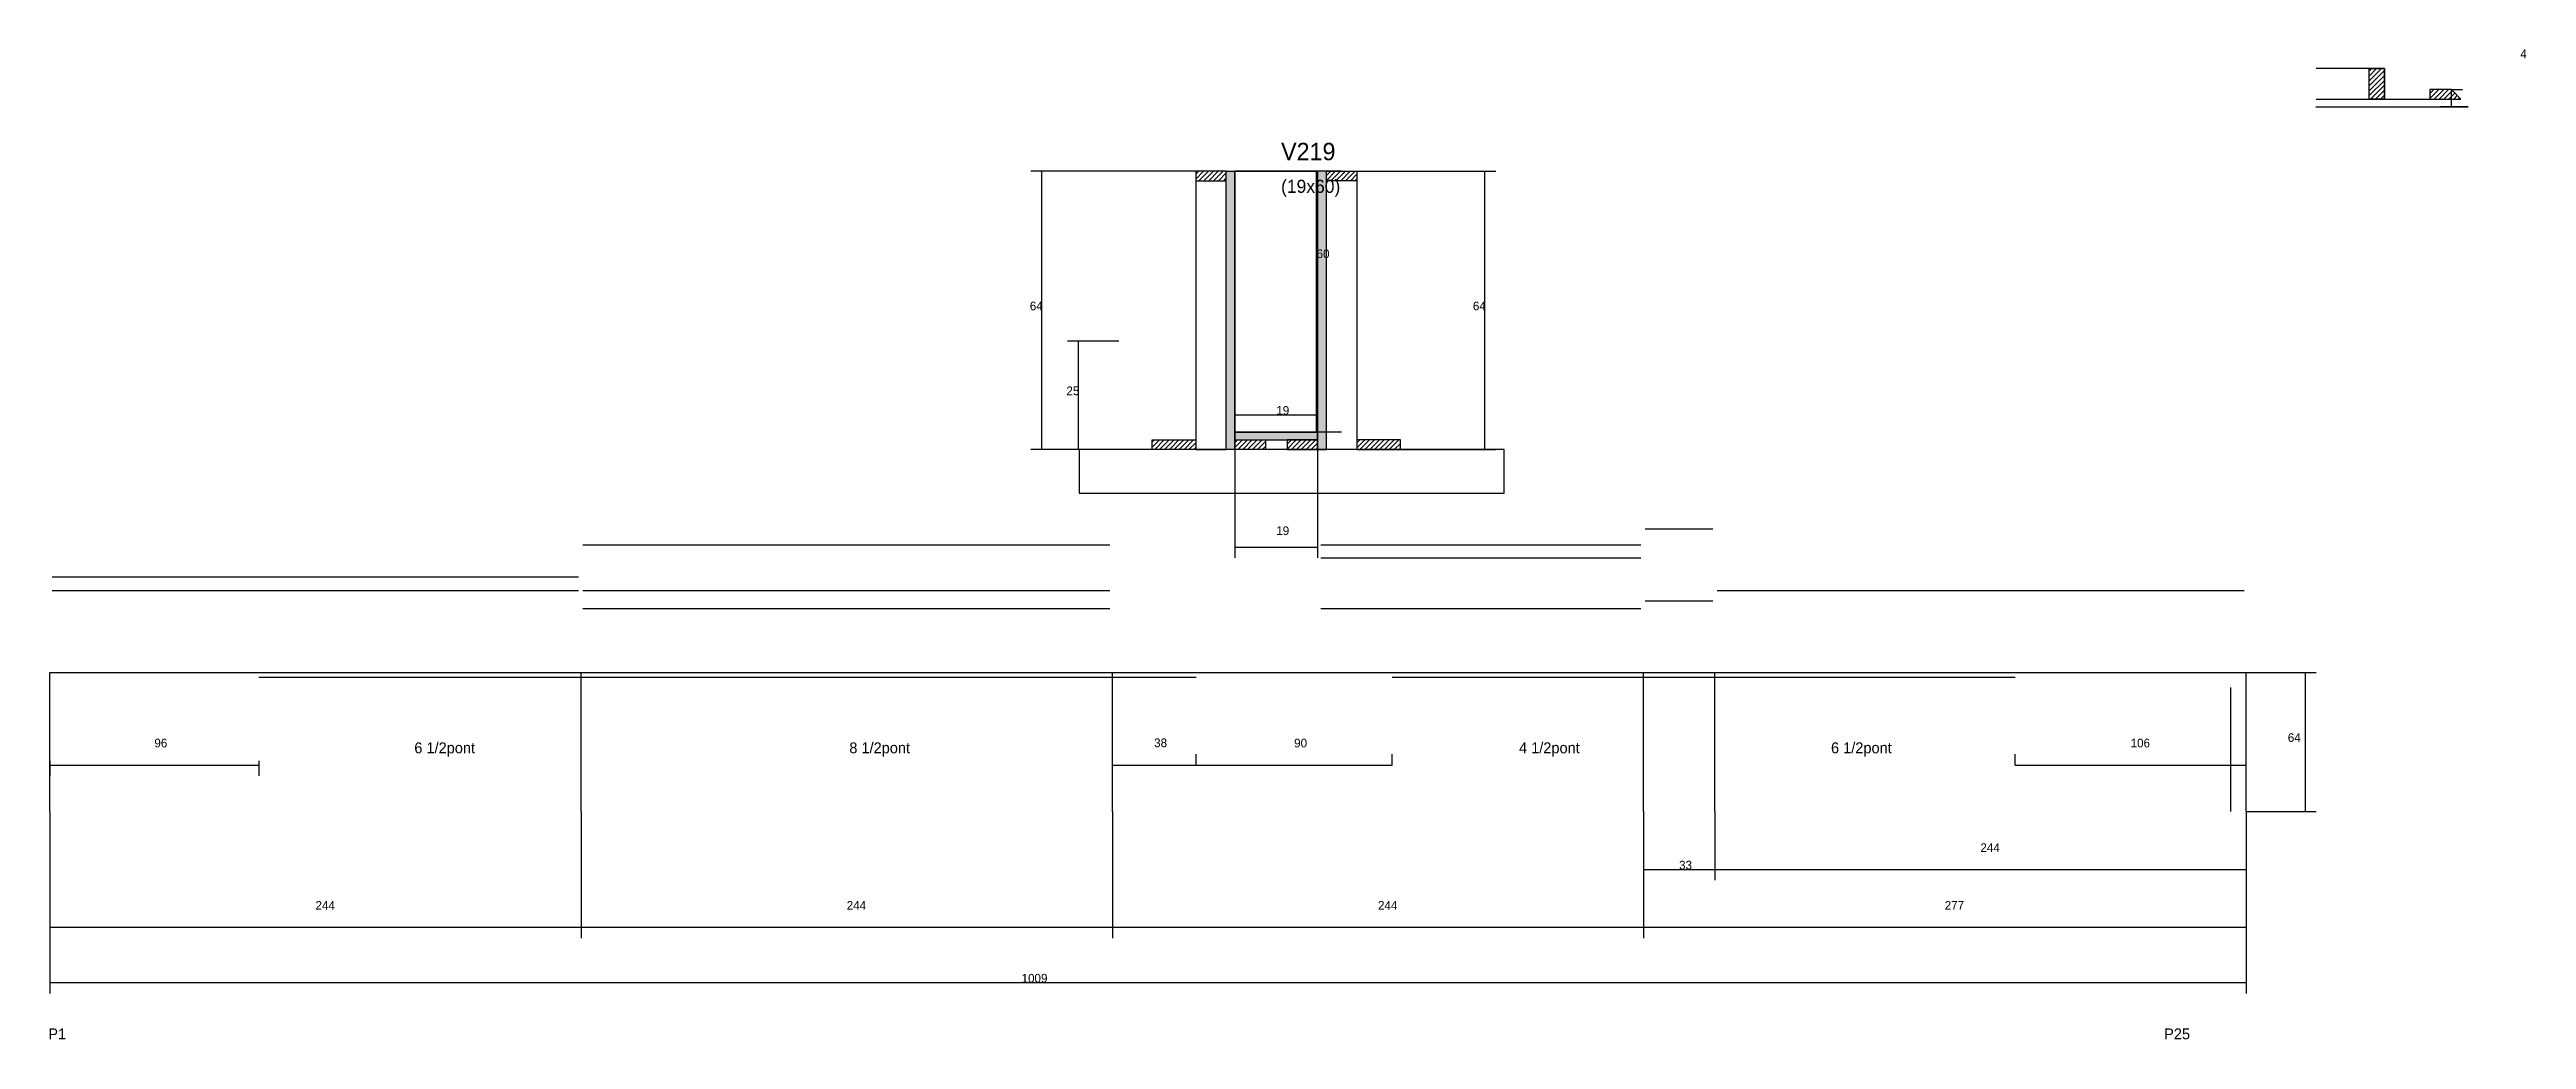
# Model space of a CAD drawing. Header units: metres. Extents: x -2848 to 22762, y -49062 to 1016.
# Drawn here: x 2634 to 3772, y -15799 to -15344 of the extents above; entities that cross this region are included whole.
import ezdxf

# ---------------------------------------------------------------- set-up
doc = ezdxf.new("R2010")
doc.units = ezdxf.units.M
for name, color, linetype in [('CONCRETO', 251, 'Continuous'), ('COTA', 4, 'Continuous'), ('Cota Seção (2x)', 4, 'Continuous'), ('Hachura', 253, 'Continuous'), ('Madeira', 126, 'Continuous'), ('NOMENCLATURA', 7, 'Continuous'), ('Painéis', 200, 'Continuous'), ('SARR_2.2x7', 40, 'Continuous'), ('Texto Seção', 7, 'Continuous')]:
    doc.layers.add(name, color=color, linetype=linetype)

msp = doc.modelspace()

# ---------------------------------------------------------------- texts
at = {"layer": 'COTA'}
for s, p in [('4', (3769.2, -15348.1)), ('64', (3084.6, -15464)), ('64', (3288.1, -15464)), ('25', (3101.4, -15503)), ('19', (3197.8, -15567.3)), ('244', (2756.5, -15739.5)), ('244', (3000.5, -15739.5)), ('244', (3244.5, -15739.5)), ('277', (3504.8, -15739.5)), ('1009', (3080.8, -15773))]:
    msp.add_text(s, height=4, dxfattribs=at).set_placement(p)
at = {"layer": 'Cota Seção (2x)'}
for s, p in [('60', (3216.3, -15440)), ('19', (3197.8, -15512)), ('96', (2682.5, -15664.9)), ('38', (3141.7, -15664.8)), ('90', (3206, -15664.9)), ('106', (3590.2, -15664.9)), ('64', (3662.4, -15662.4)), ('244', (3521.2, -15713)), ('33', (3382.8, -15721))]:
    msp.add_text(s, height=4, dxfattribs=at).set_placement(p)
at = {"layer": 'NOMENCLATURA'}
for s, p in [('6 1/2pont', (2801.9, -15667.6)), ('8 1/2pont', (3001.7, -15667.6)), ('4 1/2pont', (3309.3, -15667.6)), ('6 1/2pont', (3452.6, -15667.6)), ('P1', (2633.8, -15799.1)), ('P25', (3605.6, -15799.1))]:
    msp.add_text(s, height=5, dxfattribs=at).set_placement(p)
at = {"layer": 'Texto Seção'}
for s, height, p in [('V219', 8, (3200, -15395)), ('(19x60)', 6, (3200, -15410))]:
    msp.add_text(s, height=height, dxfattribs=at).set_placement(p)

# ---------------------------------------------------------------- hatches: boundary and pattern name
at = {"layer": 'Hachura'}
h = msp.add_hatch(dxfattribs=at)
h.set_pattern_fill('ANSI31', scale=0.5)
h.paths.add_polyline_path([(3706.8, -15366.9), (3699.8, -15366.9), (3699.8, -15352.9), (3706.8, -15352.9)])
h = msp.add_hatch(dxfattribs=at)
h.set_pattern_fill('ANSI31', scale=0.5)
h.paths.add_polyline_path([(3741.8, -15366.9), (3737.6, -15362.5), (3737.6, -15362.5), (3727.7, -15362.5), (3727.7, -15362.5), (3727.7, -15366.9), (3727.7, -15366.9), (3741.8, -15366.9)])
h = msp.add_hatch(dxfattribs=at)
h.set_pattern_fill('ANSI31', scale=0.5)
h.paths.add_polyline_path([(3174.8, -15404.4), (3174.8, -15400), (3174.8, -15400), (3160.8, -15400), (3160.8, -15400), (3160.8, -15404.4), (3160.8, -15404.4), (3174.8, -15404.4)])
h = msp.add_hatch(color=8, dxfattribs=at)
h.dxf.hatch_style = 1
h.paths.add_polyline_path([(3174.8, -15400), (3178.8, -15400), (3178.8, -15400), (3178.8, -15528), (3178.8, -15528), (3174.8, -15528), (3174.8, -15528), (3174.8, -15400)])
h = msp.add_hatch(color=8, dxfattribs=at)
h.dxf.hatch_style = 1
h.paths.add_polyline_path([(3220.8, -15400), (3216.8, -15400), (3216.8, -15400), (3216.8, -15528), (3216.8, -15528), (3220.8, -15528), (3220.8, -15528), (3220.8, -15400)])
h = msp.add_hatch(dxfattribs=at)
h.set_pattern_fill('ANSI31', scale=0.5)
h.paths.add_polyline_path([(3220.8, -15404.4), (3220.8, -15400), (3220.8, -15400), (3234.8, -15400), (3234.8, -15400), (3234.8, -15404.4), (3234.8, -15404.4), (3220.8, -15404.4)])
h = msp.add_hatch(dxfattribs=at)
h.set_pattern_fill('ANSI31', scale=0.5)
h.paths.add_polyline_path([(3140.8, -15528), (3140.8, -15523.6), (3140.8, -15523.6), (3160.8, -15523.6), (3160.8, -15523.6), (3160.8, -15528), (3160.8, -15528), (3140.8, -15528)])
h = msp.add_hatch(color=8, dxfattribs=at)
h.dxf.hatch_style = 1
h.paths.add_polyline_path([(3216.8, -15523.6), (3216.8, -15520), (3216.8, -15520), (3178.8, -15520), (3178.8, -15520), (3178.8, -15523.6), (3178.8, -15523.6), (3216.8, -15523.6)])
h = msp.add_hatch(dxfattribs=at)
h.set_pattern_fill('ANSI31', scale=0.5)
h.paths.add_polyline_path([(3178.8, -15528), (3178.8, -15523.6), (3178.8, -15523.6), (3192.8, -15523.6), (3192.8, -15523.6), (3192.8, -15528), (3192.8, -15528), (3178.8, -15528)])
h = msp.add_hatch(dxfattribs=at)
h.set_pattern_fill('ANSI31', scale=0.5)
h.paths.add_polyline_path([(3216.8, -15528), (3216.8, -15523.6), (3216.8, -15523.6), (3202.8, -15523.6), (3202.8, -15523.6), (3202.8, -15528), (3202.8, -15528), (3216.8, -15528)])
h = msp.add_hatch(dxfattribs=at)
h.set_pattern_fill('ANSI31', scale=0.5)
h.paths.add_polyline_path([(3254.8, -15528), (3254.8, -15523.6), (3254.8, -15523.6), (3234.8, -15523.6), (3234.8, -15523.6), (3234.8, -15528), (3234.8, -15528), (3254.8, -15528)])

# ---------------------------------------------------------------- linework, layer by layer
at = {"layer": 'CONCRETO'}
for points in [[(3178.8, -15400), (3178.8, -15400), (3216.8, -15400), (3216.8, -15428), (3216.8, -15428), (3216.8, -15520), (3178.8, -15520), (3178.8, -15400)], [(3178.8, -15520), (3216.8, -15520), (3216.8, -15400), (3178.8, -15400)]]:
    msp.add_lwpolyline(points, close=True, dxfattribs=at)
at = {"layer": 'COTA'}
for p, q in [((3737.6, -15370.5), (3737.6, -15362.5)), ((3737.6, -15362.5), (3742.6, -15362.5)), ((3745.2, -15370.5), (3732.6, -15370.5)), ((3160.8, -15400), (3085.1, -15400)), ((3090.1, -15528), (3090.1, -15400)), ((3234.8, -15400), (3298.6, -15400)), ((3293.6, -15528), (3293.6, -15400)), ((3125.5, -15478.1), (3101.9, -15478.1)), ((3106.9, -15528), (3106.9, -15478.1)), ((3145.2, -15528), (3085.1, -15528)), ((3125.5, -15528), (3101.9, -15528)), ((3178.8, -15528), (3178.8, -15577.8)), ((3216.8, -15528), (3216.8, -15577.8)), ((3250.4, -15528), (3298.6, -15528)), ((3178.8, -15572.8), (3216.8, -15572.8)), ((2634.5, -15694.4), (2634.5, -15778)), ((2634.5, -15694.4), (2634.5, -15752.6)), ((2878.5, -15694.4), (2878.5, -15752.6)), ((2878.5, -15694.4), (2878.5, -15752.6)), ((3122.5, -15694.4), (3122.5, -15752.6)), ((3122.5, -15694.4), (3122.5, -15752.6)), ((3366.5, -15694.4), (3366.5, -15752.6)), ((3366.5, -15694.4), (3366.5, -15752.6)), ((3643.2, -15694.4), (3643.2, -15752.6)), ((3643.2, -15694.4), (3643.2, -15778)), ((2634.5, -15747.6), (2878.5, -15747.6)), ((2878.5, -15747.6), (3122.5, -15747.6)), ((3122.5, -15747.6), (3366.5, -15747.6)), ((3366.5, -15747.6), (3643.2, -15747.6)), ((2634.5, -15773), (3643.2, -15773))]:
    msp.add_line(p, q, dxfattribs=at)
at = {"layer": 'Cota Seção (2x)'}
for p, q in [((3227.8, -15400), (3211.3, -15400)), ((3216.3, -15520), (3216.3, -15400)), ((3178.8, -15528), (3178.8, -15507)), ((3178.8, -15512), (3216.8, -15512)), ((3216.8, -15528), (3216.8, -15507)), ((3227.8, -15520), (3211.3, -15520)), ((3643.2, -15630.4), (3675.5, -15630.4)), ((3670.5, -15694.4), (3670.5, -15630.4)), ((2634.5, -15671.1), (2634.5, -15678)), ((2634.5, -15673), (2730.5, -15673)), ((2730.5, -15671.1), (2730.5, -15678)), ((3122.5, -15673), (3122.5, -15668)), ((3122.5, -15673), (3161, -15673)), ((3161, -15673), (3161, -15668)), ((3161, -15673), (3161, -15668)), ((3161, -15673), (3251, -15673)), ((3251, -15673), (3251, -15668)), ((3537.2, -15673), (3537.2, -15668)), ((3537.2, -15673), (3643.2, -15673)), ((3643.2, -15673), (3643.2, -15668)), ((3366.5, -15694.4), (3366.5, -15726)), ((3399.2, -15694.4), (3399.2, -15726)), ((3399.2, -15694.4), (3399.2, -15726)), ((3643.2, -15694.4), (3675.5, -15694.4)), ((3643.2, -15694.4), (3643.2, -15726)), ((3366.5, -15721), (3399.2, -15721)), ((3399.2, -15721), (3643.2, -15721))]:
    msp.add_line(p, q, dxfattribs=at)
at = {"layer": 'Madeira'}
msp.add_lwpolyline([(3706.8, -15366.9), (3706.8, -15352.9), (3675.4, -15352.9)], dxfattribs=at)
for points in [[(3706.8, -15352.9), (3706.8, -15366.9), (3699.8, -15366.9), (3699.8, -15352.9)], [(3727.7, -15366.9), (3741.8, -15366.9), (3737.6, -15362.5), (3727.7, -15362.5)], [(3174.8, -15404.4), (3174.8, -15400), (3160.8, -15400), (3160.8, -15404.4)], [(3174.8, -15400), (3160.8, -15400), (3160.8, -15528), (3174.8, -15528)], [(3220.8, -15404.4), (3220.8, -15400), (3234.8, -15400), (3234.8, -15404.4)], [(3220.8, -15400), (3234.8, -15400), (3234.8, -15528), (3220.8, -15528)], [(3107.3, -15548), (3302.5, -15548), (3302.5, -15528), (3107.3, -15528)], [(3140.8, -15528), (3140.8, -15523.6), (3160.8, -15523.6), (3160.8, -15528)], [(3178.8, -15528), (3178.8, -15523.6), (3192.8, -15523.6), (3192.8, -15528)], [(3216.8, -15528), (3216.8, -15523.6), (3202.8, -15523.6), (3202.8, -15528)], [(3254.8, -15528), (3254.8, -15523.6), (3234.8, -15523.6), (3234.8, -15528)]]:
    msp.add_lwpolyline(points, close=True, dxfattribs=at)
at = {"layer": 'Painéis'}
for p, q in [((3675.4, -15366.9), (3741.8, -15366.9)), ((3675.3, -15370.5), (3745.2, -15370.5)), ((3178.8, -15528), (3178.8, -15400)), ((3216.8, -15528), (3216.8, -15400)), ((3178.8, -15520), (3216.8, -15520)), ((3178.8, -15523.6), (3178.8, -15520)), ((3216.8, -15523.6), (3216.8, -15520)), ((2634.5, -15630.4), (3643.2, -15630.4)), ((2634.5, -15694.4), (2634.5, -15630.4)), ((2878.5, -15694.4), (2878.5, -15630.4)), ((3122.5, -15694.4), (3122.5, -15630.4)), ((3366.5, -15694.4), (3366.5, -15630.4)), ((3399.2, -15694.4), (3399.2, -15630.4)), ((3643.2, -15694.4), (3643.2, -15630.4))]:
    msp.add_line(p, q, dxfattribs=at)
for points in [[(3174.8, -15400), (3178.8, -15400), (3178.8, -15528), (3174.8, -15528)], [(3220.8, -15400), (3216.8, -15400), (3216.8, -15528), (3220.8, -15528)], [(3216.8, -15523.6), (3216.8, -15520), (3178.8, -15520), (3178.8, -15523.6)]]:
    msp.add_lwpolyline(points, close=True, dxfattribs=at)
at = {"layer": 'SARR_2.2x7'}
for p, q in [((2879.3, -15571.8), (3121.3, -15571.8)), ((3218.3, -15571.8), (3365.3, -15571.8)), ((3367.3, -15564.5), (3398.3, -15564.5)), ((3218.3, -15577.7), (3365.3, -15577.7)), ((2635.5, -15586.5), (2877.3, -15586.5)), ((2635.5, -15592.8), (2877.3, -15592.8)), ((2879.3, -15592.8), (3121.3, -15592.8)), ((3400.3, -15592.8), (3642.3, -15592.8)), ((2879.3, -15601.1), (3121.3, -15601.1)), ((3218.3, -15601.1), (3365.3, -15601.1)), ((3367.3, -15597.5), (3398.3, -15597.5)), ((2730.5, -15632.6), (2878.5, -15632.6)), ((2878.5, -15632.6), (3122.5, -15632.6)), ((3122.5, -15632.6), (3161, -15632.6)), ((3251, -15632.6), (3366.5, -15632.6)), ((3366.5, -15632.6), (3537.2, -15632.6)), ((3636.2, -15694.4), (3636.2, -15637.4))]:
    msp.add_line(p, q, dxfattribs=at)

msp.set_redraw_order([(e.dxf.handle, doc.entitydb.next_handle()) for e in msp.query("TEXT MTEXT ATTDEF DIMENSION ARC_DIMENSION")])  # texts and dimensions are drawn at this point

doc.saveas('drawing.dxf')
